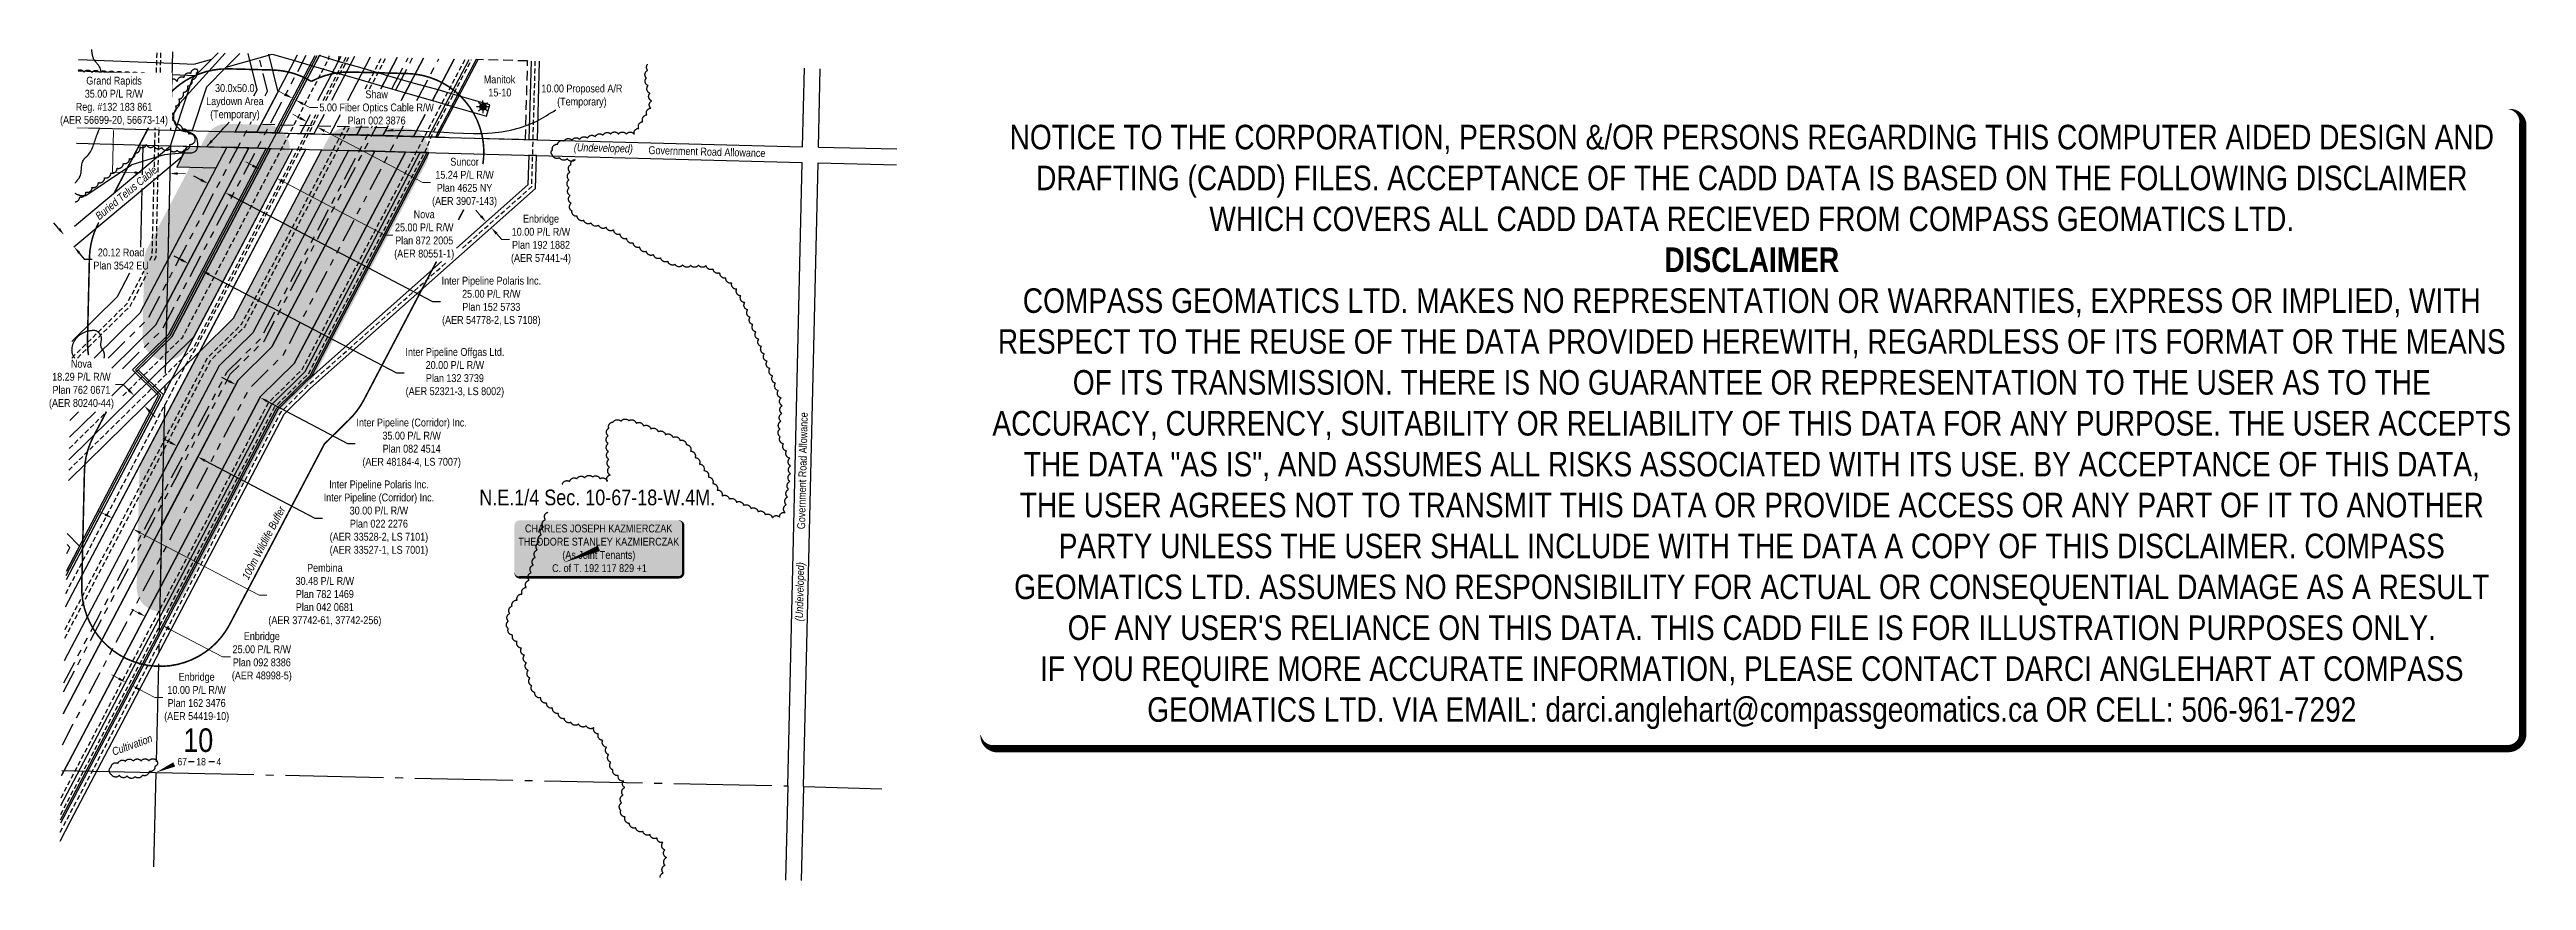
# Model space of a CAD drawing. Extents: x 392962 to 396118, y 6071879 to 6072937.
import ezdxf
from ezdxf.enums import TextEntityAlignment as Align

# ---------------------------------------------------------------- set-up
doc = ezdxf.new("R2010")
doc.units = 0
doc.header["$LTSCALE"] = 5
doc.header["$PDSIZE"] = 0.5
for name, pattern in [('0', [1, 1, 0]), ('foc-ACCESSROAD', [3.75, 2.5, -1.25]), ('foc-DRILLPATH', [14.75, 6, -1.75, 1.75, -1.75, 1.75, -1.75]), ('foc-QUARTERLINE', [33, 25, -3, 2, -3]), ('foc-TIELINE', [1.875, 1.25, -0.625]), ('HIDDEN2', [4.7625, 3.175, -1.5875]), ('UG_PIPE', [1.875, 1.25, -0.625])]:
    doc.linetypes.add(name, pattern=pattern)
doc.layers.get('Defpoints').update_dxf_attribs({"color": 9})
for name, color, linetype in [('10', 1, 'Continuous'), ('9', 3, 'Continuous'), ('AS-CABLE', 224, 'foc-CABLE'), ('AS-OWNER', 7, 'Continuous'), ('AS-PIPE-UG', 44, 'UG_PIPE'), ('AS-TELUS', 224, 'foc-TEL'), ('C-RW', 13, 'Continuous'), ('C-SYMBOL', 7, 'Continuous'), ('F-RW', 190, 'Continuous'), ('F-WS', 190, 'foc-ACCESSROAD'), ('F-WS-S', 190, 'Continuous'), ('L-QSEC', 8, 'foc-QUARTERLINE'), ('L-ROAD-T', 7, 'Continuous'), ('L-SEC', 7, 'Continuous'), ('L-SECLBL', 7, 'Continuous'), ('L-TITLEDB', 4, 'Continuous'), ('L-TITLEDB-T', 4, 'Continuous'), ('P-BUFFER-H 30m', 51, 'Continuous'), ('P-BUFFER-YELLOW', 50, 'foc-TIELINE'), ('P-BUFFER-YELLOW-T', 50, 'Continuous'), ('P-PDRILLPATH', 12, 'foc-DRILLPATH'), ('P-PROPOSED', 10, 'Continuous'), ('P-PROPOSED-T', 10, 'Continuous'), ('P-TEMP-H', 41, 'Continuous'), ('P-TEMP_WORKSPACE', 46, 'Continuous'), ('T-BUSH', 110, '0'), ('T-EXISTING TFA', 220, 'HIDDEN2'), ('T-EXISTING TFA-T', 220, 'Continuous'), ('WETLAND', 143, 'Continuous')]:
    doc.layers.add(name, color=color, linetype=linetype)
doc.layers.add('DISCLAIMER', color=7, linetype='Continuous', plot=False)
for name, color, linetype, lineweight in [('F-RW-T', 190, 'Continuous', 9), ('P-TEMP-T', 46, 'Continuous', 18), ('T-TEXT', 48, 'Continuous', 18)]:
    doc.layers.add(name, color=color, linetype=linetype, lineweight=lineweight)
for name, color, linetype, true_color in [('P-REPAIR-BLUE-H', 7, 'Continuous', 0xa0d6fd), ('P-REPAIR-BROWN-H', 7, 'Continuous', 0xe7d5cf), ('P-REPAIR-GREEN-H', 7, 'Continuous', 0xd9ffb3), ('P-REPAIR-PURPLE-H', 7, 'Continuous', 0xeeddfd)]:
    doc.layers.add(name, color=color, linetype=linetype, true_color=true_color)
doc.styles.add('175L', font='ARIALN.TTF', dxfattribs={"height": 20})
doc.styles.add('80', font='ARIALN.TTF', dxfattribs={"height": 10})
doc.styles.add('80CG', font='ARIALN.TTF', dxfattribs={"height": 10})
doc.styles.add('80L', font='ARIALN.TTF', dxfattribs={"height": 10})
doc.styles.add('80LS', font='ARIALNI.TTF', dxfattribs={"height": 10})
doc.styles.add('foc-LtypeFont', font='ARIALN.TTF', dxfattribs={"height": 7.35})
doc.styles.add('SIMPLEX', font='ARIALN.TTF')
doc.linetypes.add('foc-CABLE', pattern='A,2,-1,["C",foc-LtypeFont,S=0.2,R=0,X=-0.625,Y=-0.75],-1.24,8', length=12.24)
doc.linetypes.add('foc-TEL', pattern='A,2,-1,["T",foc-LtypeFont,S=0.2,R=0,X=-0.425,Y=-0.75],-1.24,8', length=12.24)
doc.linetypes.add('foc-TEL-NOLINE', pattern='A,0,-2,["T",foc-LtypeFont,S=0.2,R=0,X=-0.425,Y=-0.75],-10.24', length=12.24)
doc.dimstyles.new('Compass 5 000', dxfattribs={"dimscale": 5, "dimtxt": 9, "dimasz": 2, "dimexe": 0.2, "dimexo": 0.0625, "dimgap": 0.5, "dimtad": 0, "dimtih": 1, "dimtoh": 1, "dimzin": 0, "dimdsep": 46, "dimtxsty": '80CG', "dimcen": 0.1, "dimse1": 1, "dimse2": 1, "dimclrd": 256, "dimclrt": 256, "dimaunit": 1, "dimadec": 4, "dimazin": 0, "dimtfac": 0.06, "dimtofl": 0, "dimtmove": 0, "dimatfit": 1, "dimfxl": 0.2, "dimtolj": 1, "dimtzin": 0, "dimlwd": -1, "dimarcsym": 0})

msp = doc.modelspace()

# ---------------------------------------------------------------- texts
at = {"layer": 'AS-TELUS', "insert": (393018.21, 6072726.253), "char_height": 10, "attachment_point": 1, "rotation": 39.919155, "style": '175L'}
msp.add_mtext_dynamic_manual_height_columns('\\pi1.7701;{\\fArial Narrow|b0|i1|c0|p34;Buried Telus Cable}', width=100.17728, gutter_width=100, heights=[0], dxfattribs=at)
at = {"layer": 'C-SYMBOL', "color": 3, "style": '175L'}
msp.add_text('N.E.1/4 Sec. 10-67-18-W.4M.', height=20, dxfattribs=at).set_placement((393660.247, 6072350.771), align=Align.BOTTOM_CENTER)
at = {"layer": 'F-RW', "insert": (393515.204, 6072904.378), "char_height": 10, "width": 40.17503, "attachment_point": 1, "style": '80L'}
msp.add_mtext('\\pi0.47633;Manitok\\P\\pi6.3358;15-10', dxfattribs=at)
at = {"layer": 'L-ROAD-T', "style": '80L'}
for rotation, p in [(358.49013, (393799.997, 6072807.342)), (88.664166, (393921.717, 6072400.797))]:
    msp.add_text('Government Road Allowance', height=10, rotation=rotation, dxfattribs=at).set_placement(p, align=Align.MIDDLE_CENTER)
at = {"layer": 'P-BUFFER-YELLOW-T', "insert": (393206.441, 6072265.067), "char_height": 9.99695, "attachment_point": 1, "rotation": 62.298483, "style": '80L'}
msp.add_mtext_dynamic_manual_height_columns('\\pi0.91478;{\\fArial Narrow|b0|i1|c0|p34;100m Wildlife Buffer}', width=103.60614, gutter_width=100, heights=[0], dxfattribs=at)
at = {"layer": 'P-TEMP-T', "insert": (393161.578, 6072893.299), "char_height": 9.99344, "attachment_point": 1, "style": '80L'}
msp.add_mtext_dynamic_manual_height_columns('\\pi11.754;30.0x50.0\\P\\pi0.45898;Laydown Area\\P\\pi5.5988;(Temporary)', width=72.78075, gutter_width=50, heights=[0], dxfattribs=at)
at = {"layer": 'T-EXISTING TFA-T', "insert": (393640.697, 6072877.963), "char_height": 10, "attachment_point": 5, "style": '80CG'}
msp.add_mtext('\\A1;10.00 Proposed A/R\\P(Temporary)', dxfattribs=at)
at = {"layer": 'T-TEXT', "style": '80LS'}
for rotation, p in [(358.49013, (393668.073, 6072812.046)), (88.664166, (393918.122, 6072246.651))]:
    msp.add_text('(Undeveloped)', height=10, rotation=rotation, dxfattribs=at).set_placement(p, align=Align.MIDDLE_CENTER)
at = {"layer": 'T-TEXT', "insert": (393040.82, 6072047.079), "char_height": 10, "attachment_point": 1, "rotation": 20, "style": '175L'}
msp.add_mtext_dynamic_manual_height_columns('{\\fArial Narrow|b0|i1|c0|p34;Cultivation}', width=53.306, gutter_width=100, heights=[0], dxfattribs=at)

# ---------------------------------------------------------------- blocks, each defined once
blk = doc.blocks.new('L-SECLBL')
at = {"layer": '9', "color": 7}
for p, q in [((-5.1, -27.8), (-12.3, -27.8)), ((20.7, -27.8), (13.5, -27.8))]:
    blk.add_line(p, q, dxfattribs=at)
at = {"layer": '10', "color": 2, "style": 'SIMPLEX'}
blk.add_attdef('SEC', text='', height=30, dxfattribs=at).set_placement((0, 0), align=Align.MIDDLE)
at = {"layer": '10', "color": 5, "style": '80L'}
blk.add_attdef('TWP', text='', height=9.5, dxfattribs=at).set_placement((-14.4, -27.4), align=Align.MIDDLE_RIGHT)
blk.add_attdef('RGE', text='', height=9.5, dxfattribs=at).set_placement((3.6, -27.4), align=Align.MIDDLE_CENTER)
blk.add_attdef('MER', text='', height=9.5, dxfattribs=at).set_placement((23.2, -27.4), align=Align.MIDDLE_LEFT)
blk = doc.blocks.new('GAS')
h = blk.add_hatch(color=255)
h.dxf.hatch_style = 1
edge = h.paths.add_edge_path()
edge.add_arc((0, 0), 0.9, 0, 360)
for p, q in [((-0.81, 0), (-1.62, 0)), ((-0.57, 0.57), (-1.14, 1.14)), ((0, 0.81), (0, 1.62)), ((0.57, 0.57), (1.14, 1.14)), ((1.62, 0), (0.81, 0)), ((-0.57, -0.57), (-1.14, -1.14)), ((0, -0.81), (0, -1.62)), ((1.14, -1.14), (0.57, -0.57))]:
    blk.add_line(p, q)
blk.add_circle((0, 0), 0.8)
blk = doc.blocks.new('*U450')
h = blk.add_hatch(color=59)
edge = h.paths.add_edge_path()
edge.add_line((-101.5, -37), (101.5, -37))
edge.add_arc((101.5, -31), 6, 270, 360)
edge.add_line((107.5, -31), (107.5, 29.5))
edge.add_arc((101.5, 29.5), 6, 0, 90)
edge.add_line((101.5, 35.5), (-101.5, 35.5))
edge.add_arc((-101.5, 29.5), 6, 90, 180)
edge.add_line((-107.5, 29.5), (-107.5, -31))
edge.add_arc((-101.5, -31), 6, 180, 270)
at = {"color": 1, "flags": 128}
blk.add_lwpolyline([(-101.5, -37, 3, 3, 0), (101.5, -37, 3, 3, 0.414214), (107.5, -31, 3, 3, 0), (107.5, 29.5, 3, 0, 0.414214), (101.5, 35.5, 0, 0, 0), (-101.5, 35.5, 0, 0, 0.414214), (-107.5, 29.5, 0, 0, 0), (-107.5, -31, 0, 3, 0.414214)], format="xyseb", close=True, dxfattribs=at)
blk.add_lwpolyline([(-45.2, -18.4, 0, 7.5, 0), (0, 0, 0, 0, 0)], format="xyseb", dxfattribs=at)
at = {"color": 1, "style": '80'}
blk.add_attdef('ENTER_TEXT_001', (-36, -5), '', height=10, dxfattribs=at)
blk = doc.blocks.new('*D460')
at = {"layer": 'Defpoints', "color": 0, "transparency": 16777216}
for p in [(393521.1, 6072720), (393525.4, 6072710.3), (393527.8, 6072712.5)]:
    blk.add_point(p, dxfattribs=at)
at = {"layer": 'F-RW-T', "transparency": 16777216}
for p, q in [((393512.1, 6072725.3), (393505.4, 6072732.8)), ((393532, 6072702.9), (393538.6, 6072695.4)), ((393538.6, 6072695.4), (393548.6, 6072695.4))]:
    blk.add_line(p, q, dxfattribs=at)
for points in [[(393513.3, 6072726.4), (393510.8, 6072724.2), (393518.7, 6072717.8)], [(393533.2, 6072704), (393530.7, 6072701.8), (393525.4, 6072710.3)]]:
    blk.add_solid(points, dxfattribs=at)
at = {"layer": 'F-RW-T', "transparency": 16777216, "insert": (393588.6, 6072695.4), "char_height": 10, "attachment_point": 5, "style": '80CG'}
blk.add_mtext('\\A1;Enbridge\\P10.00 P/L R/W\\PPlan 192 1882\\P(AER 57441-4)', dxfattribs=at)
blk = doc.blocks.new('*D461')
at = {"layer": 'Defpoints', "color": 0, "transparency": 16777216}
for p in [(393182.4, 6072401.9), (393204.5, 6072390.3), (393106.5, 6072203.6)]:
    blk.add_point(p, dxfattribs=at)
at = {"layer": 'F-RW-T', "transparency": 16777216}
for p, q in [((393075.5, 6072219.9), (393066.7, 6072224.5)), ((393115.4, 6072199), (393182.9, 6072163.5)), ((393182.9, 6072163.5), (393192.9, 6072163.5))]:
    blk.add_line(p, q, dxfattribs=at)
for points in [[(393076.3, 6072221.4), (393074.8, 6072218.4), (393084.4, 6072215.2)], [(393116.1, 6072200.5), (393114.6, 6072197.5), (393106.5, 6072203.6)]]:
    blk.add_solid(points, dxfattribs=at)
at = {"layer": 'F-RW-T', "transparency": 16777216, "insert": (393232.9, 6072163.5), "char_height": 10, "attachment_point": 5, "style": '80CG'}
blk.add_mtext('\\A1;Enbridge\\P25.00 P/L R/W\\PPlan 092 8386\\P(AER 48998-5)', dxfattribs=at)
blk = doc.blocks.new('*D462')
at = {"layer": 'Defpoints', "color": 0, "transparency": 16777216}
for p in [(393154.3, 6072311.8), (393163.1, 6072307.1), (393068.3, 6072126.6)]:
    blk.add_point(p, dxfattribs=at)
at = {"layer": 'F-RW-T', "transparency": 16777216}
for p, q in [((393050.6, 6072135.9), (393041.8, 6072140.6)), ((393077.2, 6072122), (393096.7, 6072111.7)), ((393096.7, 6072111.7), (393106.7, 6072111.7))]:
    blk.add_line(p, q, dxfattribs=at)
for points in [[(393051.4, 6072137.4), (393049.9, 6072134.4), (393059.5, 6072131.3)], [(393078, 6072123.4), (393076.4, 6072120.5), (393068.3, 6072126.6)]]:
    blk.add_solid(points, dxfattribs=at)
at = {"layer": 'F-RW-T', "transparency": 16777216, "insert": (393149.9, 6072111.7), "char_height": 10, "attachment_point": 5, "style": '80CG'}
blk.add_mtext('\\A1;Enbridge\\P10.00 P/L R/W\\PPlan 162 3476\\P(AER 54419-10)', dxfattribs=at)
blk = doc.blocks.new('*D463')
at = {"layer": 'Defpoints', "color": 0, "transparency": 16777216}
for p in [(393230.8, 6072494.1), (393182.3, 6072477), (393213.3, 6072460.7)]:
    blk.add_point(p, dxfattribs=at)
at = {"layer": 'P-PROPOSED-T', "color": 240, "transparency": 16777216}
for p, q in [((393191, 6072515), (393182.1, 6072519.7)), ((393239.7, 6072489.5), (393342, 6072435.7)), ((393342, 6072435.7), (393352, 6072435.7))]:
    blk.add_line(p, q, dxfattribs=at)
for points in [[(393191.7, 6072516.5), (393190.2, 6072513.6), (393199.8, 6072510.4)], [(393240.4, 6072490.9), (393238.9, 6072488), (393230.8, 6072494.1)]]:
    blk.add_solid(points, dxfattribs=at)
at = {"layer": 'P-PROPOSED-T', "transparency": 16777216, "insert": (393423.8, 6072435.7), "char_height": 10, "attachment_point": 5, "style": '80CG'}
blk.add_mtext('\\A1;Inter Pipeline (Corridor) Inc.\\P35.00 P/L R/W\\PPlan 082 4514\\P(AER 48184-4, LS 7007)', dxfattribs=at)
blk = doc.blocks.new('*D464')
at = {"layer": 'Defpoints', "color": 0, "transparency": 16777216}
for p in [(393131.3, 6072444.5), (393151.5, 6072418.4), (393157.9, 6072430.6)]:
    blk.add_point(p, dxfattribs=at)
at = {"layer": 'P-PROPOSED-T', "color": 240, "transparency": 16777216}
for p, q in [((393116.1, 6072437), (393107.2, 6072441.6)), ((393160.4, 6072413.7), (393300.3, 6072340.2)), ((393300.3, 6072340.2), (393310.3, 6072340.2))]:
    blk.add_line(p, q, dxfattribs=at)
for points in [[(393116.9, 6072438.4), (393115.3, 6072435.5), (393124.9, 6072432.3)], [(393161.1, 6072415.2), (393159.6, 6072412.2), (393151.5, 6072418.4)]]:
    blk.add_solid(points, dxfattribs=at)
at = {"layer": 'P-PROPOSED-T', "transparency": 16777216, "insert": (393382.1, 6072340.2), "char_height": 10, "attachment_point": 5, "style": '80CG'}
blk.add_mtext('\\A1;Inter Pipeline Polaris Inc.\\PInter Pipeline (Corridor) Inc.\\P30.00 P/L R/W\\PPlan 022 2276\\P(AER 33528-2, LS 7101)\\P(AER 33527-1, LS 7001)', dxfattribs=at)
blk = doc.blocks.new('*D465')
at = {"layer": 'Defpoints', "color": 0, "transparency": 16777216}
for p in [(393164.2, 6072766.7), (393158.6, 6072756), (393180.7, 6072744.4)]:
    blk.add_point(p, dxfattribs=at)
at = {"layer": 'P-PROPOSED-T', "color": 240, "transparency": 16777216}
for p, q in [((393155.3, 6072771.4), (393146.5, 6072776)), ((393195.2, 6072750.5), (393450.5, 6072616.4)), ((393450.5, 6072616.4), (393460.5, 6072616.4))]:
    blk.add_line(p, q, dxfattribs=at)
for points in [[(393156.1, 6072772.9), (393154.5, 6072769.9), (393164.2, 6072766.7)], [(393195.9, 6072751.9), (393194.4, 6072749), (393186.3, 6072755.1)]]:
    blk.add_solid(points, dxfattribs=at)
at = {"layer": 'P-PROPOSED-T', "transparency": 16777216, "insert": (393525.3, 6072616.4), "char_height": 10, "attachment_point": 5, "style": '80CG'}
blk.add_mtext('\\A1;Inter Pipeline Polaris Inc.\\P25.00 P/L R/W\\PPlan 152 5733\\P(AER 54778-2, LS 7108)', dxfattribs=at)
blk = doc.blocks.new('*D466')
at = {"layer": 'Defpoints', "color": 0, "transparency": 16777216}
for p in [(393138.5, 6072664.1), (393139, 6072665), (393156.2, 6072654.8)]:
    blk.add_point(p, dxfattribs=at)
at = {"layer": 'P-PROPOSED-T', "color": 240, "transparency": 16777216}
for p, q in [((393130.1, 6072669.6), (393121.3, 6072674.3)), ((393165.5, 6072651), (393404.4, 6072525.6)), ((393404.4, 6072525.6), (393414.4, 6072525.6))]:
    blk.add_line(p, q, dxfattribs=at)
for points in [[(393130.9, 6072671.1), (393129.3, 6072668.1), (393139, 6072665)], [(393166.3, 6072652.5), (393164.8, 6072649.5), (393156.7, 6072655.7)]]:
    blk.add_solid(points, dxfattribs=at)
at = {"layer": 'P-PROPOSED-T', "transparency": 16777216, "insert": (393478.9, 6072525.6), "char_height": 10, "attachment_point": 5, "style": '80CG'}
blk.add_mtext('\\A1;Inter Pipeline Offgas Ltd.\\P20.00 P/L R/W\\PPlan 132 3739\\P(AER 52321-3, LS 8002)', dxfattribs=at)
blk = doc.blocks.new('*D467')
at = {"layer": 'Defpoints', "color": 0, "transparency": 16777216}
for p in [(393276.4, 6072872.9), (393257.8, 6072848.2), (393262.2, 6072845.9)]:
    blk.add_point(p, dxfattribs=at)
at = {"layer": 'F-RW-T', "transparency": 16777216}
for p, q in [((393263.1, 6072879.9), (393254.3, 6072884.6)), ((393285.3, 6072868.3), (393294.1, 6072863.6)), ((393294.1, 6072863.6), (393304.1, 6072863.6))]:
    blk.add_line(p, q, dxfattribs=at)
for points in [[(393263.9, 6072881.4), (393262.4, 6072878.4), (393272, 6072875.3)], [(393286, 6072869.8), (393284.5, 6072866.8), (393276.4, 6072872.9)]]:
    blk.add_solid(points, dxfattribs=at)
at = {"layer": 'F-RW-T', "transparency": 16777216, "insert": (393379.2, 6072863.6), "char_height": 10, "attachment_point": 5, "style": '80CG'}
blk.add_mtext('\\A1;Shaw\\P5.00 Fiber Optics Cable R/W\\PPlan 002 3876', dxfattribs=at)
blk = doc.blocks.new('*D468')
at = {"layer": 'Defpoints', "color": 0, "transparency": 16777216}
for p in [(393252.3, 6072773.2), (393219.5, 6072764.5), (393241.6, 6072752.9)]:
    blk.add_point(p, dxfattribs=at)
at = {"layer": 'F-RW-T', "transparency": 16777216}
for p, q in [((393221.3, 6072789.5), (393212.5, 6072794.2)), ((393261.2, 6072768.6), (393389.8, 6072701)), ((393389.8, 6072701), (393399.8, 6072701))]:
    blk.add_line(p, q, dxfattribs=at)
for points in [[(393222.1, 6072791), (393220.5, 6072788), (393230.2, 6072784.9)], [(393261.9, 6072770.1), (393260.4, 6072767.1), (393252.3, 6072773.2)]]:
    blk.add_solid(points, dxfattribs=at)
at = {"layer": 'F-RW-T', "transparency": 16777216, "insert": (393439.8, 6072701), "char_height": 10, "attachment_point": 5, "style": '80CG'}
blk.add_mtext('\\A1;Nova\\P25.00 P/L R/W\\PPlan 872 2005\\P(AER 80551-1)', dxfattribs=at)
blk = doc.blocks.new('*D469')
at = {"layer": 'Defpoints', "color": 0, "transparency": 16777216}
for p in [(393303.8, 6072838.5), (393264.8, 6072797), (393278.3, 6072789.9)]:
    blk.add_point(p, dxfattribs=at)
at = {"layer": 'F-RW-T', "transparency": 16777216}
for p, q in [((393281.4, 6072850.2), (393272.6, 6072854.9)), ((393312.6, 6072833.8), (393438, 6072768)), ((393438, 6072768), (393448, 6072768))]:
    blk.add_line(p, q, dxfattribs=at)
for points in [[(393282.2, 6072851.7), (393280.6, 6072848.7), (393290.3, 6072845.6)], [(393313.4, 6072835.3), (393311.8, 6072832.3), (393303.8, 6072838.5)]]:
    blk.add_solid(points, dxfattribs=at)
at = {"layer": 'F-RW-T', "transparency": 16777216, "insert": (393491.2, 6072768), "char_height": 10, "attachment_point": 5, "style": '80CG'}
blk.add_mtext('\\A1;Suncor\\P15.24 P/L R/W\\PPlan 4625 NY\\P(AER 3907-143)', dxfattribs=at)
blk = doc.blocks.new('*D470')
at = {"layer": 'Defpoints', "color": 0, "transparency": 16777216}
for p in [(393069.3, 6072326.3), (393032.6, 6072322), (393059.6, 6072307.8)]:
    blk.add_point(p, dxfattribs=at)
at = {"layer": 'F-RW-T', "transparency": 16777216}
for p, q in [((393033.4, 6072345.1), (393024.6, 6072349.8)), ((393078.1, 6072321.6), (393229.5, 6072242.2)), ((393229.5, 6072242.2), (393239.5, 6072242.2))]:
    blk.add_line(p, q, dxfattribs=at)
for points in [[(393034.2, 6072346.6), (393032.7, 6072343.6), (393042.3, 6072340.5)], [(393078.9, 6072323.1), (393077.4, 6072320.2), (393069.3, 6072326.3)]]:
    blk.add_solid(points, dxfattribs=at)
at = {"layer": 'F-RW-T', "transparency": 16777216, "insert": (393313.2, 6072242.2), "char_height": 10, "attachment_point": 5, "style": '80CG'}
blk.add_mtext('\\A1;Pembina\\P30.48 P/L R/W\\PPlan 782 1469\\PPlan 042 0681\\P(AER 37742-61, 37742-256)', dxfattribs=at)
blk = doc.blocks.new('*D472')
at = {"layer": 'Defpoints', "color": 0, "transparency": 16777216}
for p in [(393034.8, 6072746.4), (393047.8, 6072731), (392993.9, 6072685.9)]:
    blk.add_point(p, dxfattribs=at)
at = {"layer": 'L-TITLEDB-T', "transparency": 16777216}
for p, q in [((392974.5, 6072709), (392968.1, 6072716.7)), ((393000.3, 6072678.2), (393006.7, 6072670.5)), ((393006.7, 6072670.5), (393016.7, 6072670.5))]:
    blk.add_line(p, q, dxfattribs=at)
for points in [[(392975.8, 6072710.1), (392973.3, 6072707.9), (392980.9, 6072701.3)], [(393001.6, 6072679.3), (392999, 6072677.1), (392993.9, 6072685.9)]]:
    blk.add_solid(points, dxfattribs=at)
at = {"layer": 'L-TITLEDB-T', "transparency": 16777216, "insert": (393053.6, 6072670.5), "char_height": 10, "attachment_point": 5, "style": '80CG'}
blk.add_mtext('\\A1;20.12 Road\\PPlan 3542 EU', dxfattribs=at)
blk = doc.blocks.new('*D505')
at = {"layer": 'Defpoints', "color": 0, "transparency": 16777216}
for p in [(393061.8, 6072488.1), (393083.2, 6072483.4), (393074.7, 6072475)]:
    blk.add_point(p, dxfattribs=at)
at = {"layer": 'F-RW-T', "transparency": 16777216}
for p, q in [((393056.3, 6072510.7), (393046.3, 6072510.7)), ((393063.3, 6072503.6), (393056.3, 6072510.7)), ((393090.2, 6072476.2), (393097.2, 6072469.1))]:
    blk.add_line(p, q, dxfattribs=at)
for points in [[(393064.5, 6072504.7), (393062.1, 6072502.4), (393070.3, 6072496.4)], [(393091.4, 6072477.4), (393089, 6072475.1), (393083.2, 6072483.4)]]:
    blk.add_solid(points, dxfattribs=at)
at = {"layer": 'F-RW-T', "transparency": 16777216, "insert": (393003.1, 6072510.7), "char_height": 10, "attachment_point": 5, "style": '80CG'}
blk.add_mtext('\\A1;Nova\\P18.29 P/L R/W\\PPlan 762 0671\\P(AER 80240-44)', dxfattribs=at)
blk = doc.blocks.new('Disclaimer_Legal')
at = {"layer": 'DISCLAIMER', "color": 254, "flags": 128}
blk.add_lwpolyline([(-3613, -1105, 37.5, 37.5, 0), (4096, -1105, 37.5, 37.5, 0.414214), (4171, -1030, 37.5, 37.5, 0), (4171, 2079, 37.5, 0, 0.414214), (4096, 2154, 0, 0, 0), (-3613, 2154, 0, 0, 0.414214), (-3688, 2079, 0, 0, 0), (-3688, -1030, 0, 37.5, 0.414214)], format="xyseb", close=True, dxfattribs=at)
at = {"layer": 'DISCLAIMER', "color": 254, "insert": (242, 534), "char_height": 125, "width": 7717.57, "attachment_point": 5, "style": '80'}
blk.add_mtext('NOTICE TO THE CORPORATION, PERSON &/OR PERSONS REGARDING THIS COMPUTER AIDED DESIGN AND DRAFTING (CADD) FILES. ACCEPTANCE OF THE CADD DATA IS BASED ON THE FOLLOWING DISCLAIMER WHICH COVERS ALL CADD DATA RECIEVED FROM COMPASS GEOMATICS LTD.\\P{\\fArial Narrow|b1|i0|c0|p34;DISCLAIMER}\\PCOMPASS GEOMATICS LTD. MAKES NO REPRESENTATION OR WARRANTIES, EXPRESS OR IMPLIED, WITH RESPECT TO THE REUSE OF THE DATA PROVIDED HEREWITH, REGARDLESS OF ITS FORMAT OR THE MEANS OF ITS TRANSMISSION. THERE IS NO GUARANTEE OR REPRESENTATION TO THE USER AS TO THE ACCURACY, CURRENCY, SUITABILITY OR RELIABILITY OF THIS DATA FOR ANY PURPOSE. THE USER ACCEPTS THE DATA "AS IS", AND ASSUMES ALL RISKS ASSOCIATED WITH ITS USE. BY ACCEPTANCE OF THIS DATA, THE USER AGREES NOT TO TRANSMIT THIS DATA OR PROVIDE ACCESS OR ANY PART OF IT TO ANOTHER PARTY UNLESS THE USER SHALL INCLUDE WITH THE DATA A COPY OF THIS DISCLAIMER. COMPASS GEOMATICS LTD. ASSUMES NO RESPONSIBILITY FOR ACTUAL OR CONSEQUENTIAL DAMAGE AS A RESULT OF ANY USER\'S RELIANCE ON THIS DATA. THIS CADD FILE IS FOR ILLUSTRATION PURPOSES ONLY.\\PIF YOU REQUIRE MORE ACCURATE INFORMATION, PLEASE CONTACT DARCI ANGLEHART AT COMPASS GEOMATICS LTD. VIA EMAIL: darci.anglehart@compassgeomatics.ca OR CELL: 506-961-7292', dxfattribs=at)

# ---------------------------------------------------------------- dimensions: what is measured, and where the dimension line sits
at = {"layer": 'F-RW-T'}
for base, p1, p2, angle, text, picture, middle in [((393276.412, 6072872.943), (393257.781, 6072848.214), (393262.208, 6072845.889), 332.298483, 'Shaw\\P5.00 Fiber Optics Cable R/W\\PPlan 002 3876', '*D467', (393379.242, 6072863.645)), ((393303.763, 6072838.473), (393264.793, 6072797.035), (393278.286, 6072789.95), 332.298483, 'Suncor\\P15.24 P/L R/W\\PPlan 4625 NY\\P(AER 3907-143)', '*D469', (393491.217, 6072767.979)), ((393252.301, 6072773.241), (393219.47, 6072764.492), (393241.605, 6072752.87), 332.298483, 'Nova\\P25.00 P/L R/W\\PPlan 872 2005\\P(AER 80551-1)', '*D468', (393439.823, 6072701.039)), ((393525.357, 6072710.347), (393521.14, 6072719.975), (393527.778, 6072712.496), 311.59177, 'Enbridge\\P10.00 P/L R/W\\PPlan 192 1882\\P(AER 57441-4)', '*D460', (393588.64, 6072695.389)), ((393083.165, 6072483.38), (393061.842, 6072488.064), (393074.665, 6072475.023), 314.51677, 'Nova\\P18.29 P/L R/W\\PPlan 762 0671\\P(AER 80240-44)', '*D505', (393003.126, 6072510.683)), ((393106.517, 6072203.628), (393182.396, 6072401.924), (393204.53, 6072390.302), 332.298483, 'Enbridge\\P25.00 P/L R/W\\PPlan 092 8386\\P(AER 48998-5)', '*D461', (393232.909, 6072163.522)), ((393069.274, 6072326.297), (393032.581, 6072321.981), (393059.568, 6072307.811), 332.298483, 'Pembina\\P30.48 P/L R/W\\PPlan 782 1469\\PPlan 042 0681\\P(AER 37742-61, 37742-256)', '*D470', (393313.22, 6072242.197)), ((393068.344, 6072126.62), (393154.256, 6072311.759), (393163.109, 6072307.11), 332.298483, 'Enbridge\\P10.00 P/L R/W\\PPlan 162 3476\\P(AER 54419-10)', '*D462', (393149.858, 6072111.75))]:
    dim = msp.add_linear_dim(base=base, p1=p1, p2=p2, angle=angle, text=text, dimstyle='Compass 5 000', dxfattribs=at)
    dim.commit()
    dim.dimension.update_dxf_attribs({"geometry": picture, "text_midpoint": middle, "dimtype": 161})
at = {"layer": 'L-TITLEDB-T'}
dim = msp.add_linear_dim(base=(392993.859, 6072685.882), p1=(393034.844, 6072746.408), p2=(393047.755, 6072730.977), angle=309.919155, text='20.12 Road\\PPlan 3542 EU', dimstyle='Compass 5 000', dxfattribs=at)
dim.commit()
dim.dimension.update_dxf_attribs({"geometry": '*D472', "text_midpoint": (393053.627, 6072670.543), "dimtype": 161})
at = {"layer": 'P-PROPOSED-T'}
for base, p1, p2, angle, text, picture, middle in [((393164.175, 6072766.735), (393180.697, 6072744.423), (393158.562, 6072756.045), 152.298483, 'Inter Pipeline Polaris Inc.\\P25.00 P/L R/W\\PPlan 152 5733\\P(AER 54778-2, LS 7108)', '*D465', (393525.321, 6072616.404)), ((393138.972, 6072664.954), (393156.222, 6072654.785), (393138.514, 6072664.082), 152.298483, 'Inter Pipeline Offgas Ltd.\\P20.00 P/L R/W\\PPlan 132 3739\\P(AER 52321-3, LS 8002)', '*D466', (393478.944, 6072525.586)), ((393230.799, 6072494.113), (393182.288, 6072477.009), (393213.276, 6072460.739), 332.298483, 'Inter Pipeline (Corridor) Inc.\\P35.00 P/L R/W\\PPlan 082 4514\\P(AER 48184-4, LS 7007)', '*D463', (393423.798, 6072435.736)), ((393151.501, 6072418.373), (393131.342, 6072444.513), (393157.904, 6072430.567), 332.298483, 'Inter Pipeline Polaris Inc.\\PInter Pipeline (Corridor) Inc.\\P30.00 P/L R/W\\PPlan 022 2276\\P(AER 33528-2, LS 7101)\\P(AER 33527-1, LS 7001)', '*D464', (393382.126, 6072340.241))]:
    dim = msp.add_linear_dim(base=base, p1=p1, p2=p2, angle=angle, text=text, dimstyle='Compass 5 000', override={"dimclrd": 240}, dxfattribs=at)
    dim.commit()
    dim.dimension.update_dxf_attribs({"geometry": picture, "text_midpoint": middle, "dimtype": 161})

# ---------------------------------------------------------------- hatches: boundary and pattern name
at = {"layer": 'P-BUFFER-H 30m'}
h = msp.add_hatch(color=256, dxfattribs=at)
h.dxf.hatch_style = 1
h.paths.add_polyline_path([(393442.342, 6072792.919, 0.55541047), (393416.571, 6072836.855), (393377.579, 6072837.883), (393344.158, 6072838.764, 0.28583421), (393316.806, 6072822.721), (393197.094, 6072594.73), (393157.515, 6072555.813, 0.07774342), (393151.987, 6072548.368), (393080.316, 6072411.864, 0.11554704), (393076.886, 6072398.618), (393075.309, 6072331.081), (393073.47, 6072252.287, 0.79284237), (393130.024, 6072237.642), (393255.751, 6072477.102), (393295.329, 6072516.018, 0.07773746), (393300.857, 6072523.463)])
h.paths.add_polyline_path([(393343.367, 6072808.774), (393376.789, 6072807.893), (393415.78, 6072806.865), (393274.296, 6072537.409), (393231.371, 6072495.203), (393103.462, 6072251.587), (393105.301, 6072330.381), (393106.877, 6072397.918), (393178.548, 6072534.422), (393221.473, 6072576.629)], flags=16)
h = msp.add_hatch(color=256, dxfattribs=at)
h.dxf.hatch_style = 1
h.paths.add_polyline_path([(393265.086, 6072797.592, 0.55540325), (393239.315, 6072841.527), (393189.183, 6072842.848, 0.28584018), (393161.831, 6072826.805), (393086.659, 6072683.632, 0.11554704), (393083.228, 6072670.386), (393080.934, 6072572.088, 0.6735806), (393131.96, 6072549.997), (393135.079, 6072553.064, 0.07774342), (393140.607, 6072560.51)])
h.paths.add_polyline_path([(393114.045, 6072574.456), (393110.926, 6072571.388), (393111.907, 6072613.405), (393113.22, 6072669.686), (393188.392, 6072812.859), (393216.243, 6072812.125), (393238.524, 6072811.538)], flags=16)
at = {"layer": 'P-REPAIR-BLUE-H'}
h = msp.add_hatch(color=256, dxfattribs=at)
h.dxf.hatch_style = 1
h.paths.add_polyline_path([(393106.877, 6072397.918), (393105.301, 6072330.381), (393202.928, 6072516.321), (393245.853, 6072558.528), (393376.789, 6072807.893), (393343.367, 6072808.774), (393221.473, 6072576.629), (393178.548, 6072534.422)])
at = {"layer": 'P-REPAIR-BROWN-H'}
h = msp.add_hatch(color=256, dxfattribs=at)
h.dxf.hatch_style = 1
h.paths.add_polyline_path([(393188.392, 6072812.859), (393113.22, 6072669.686), (393111.907, 6072613.405), (393216.243, 6072812.125)])
at = {"layer": 'P-REPAIR-GREEN-H'}
h = msp.add_hatch(color=256, dxfattribs=at)
h.dxf.hatch_style = 1
h.paths.add_polyline_path([(393111.907, 6072613.405), (393110.926, 6072571.388), (393114.045, 6072574.456), (393238.524, 6072811.538), (393216.243, 6072812.125)])
at = {"layer": 'P-REPAIR-PURPLE-H'}
h = msp.add_hatch(color=256, dxfattribs=at)
h.dxf.hatch_style = 1
h.paths.add_polyline_path([(393105.301, 6072330.381), (393103.462, 6072251.587), (393231.371, 6072495.203), (393274.296, 6072537.409), (393415.78, 6072806.865), (393376.789, 6072807.893), (393245.853, 6072558.528), (393202.928, 6072516.321)])
at = {"layer": 'P-TEMP-H'}
h = msp.add_hatch(color=256, dxfattribs=at)
h.dxf.hatch_style = 1
h.paths.add_polyline_path([(393174.446, 6072786.297), (393124.464, 6072787.615), (393138.41, 6072814.176), (393188.392, 6072812.859)])

# ---------------------------------------------------------------- linework, layer by layer
at = {"layer": 'AS-CABLE', "flags": 128}
msp.add_lwpolyline([(392983.794, 6072267.223), (393104.411, 6072496.949), (393071.832, 6072529.443), (393116.077, 6072572.947), (393241.881, 6072812.553), (393252.304, 6072832.405), (393303.476, 6072929.867)], dxfattribs=at)
at = {"layer": 'AS-PIPE-UG', "flags": 128}
for points in [[(392976.69, 6071962.813), (393006.472, 6072019.535), (393249.25, 6072481.929), (393292.174, 6072524.135), (393441.325, 6072808.191), (393449.521, 6072828.102), (393500.232, 6072924.681)], [(392977.189, 6071984.199), (393241.53, 6072487.661), (393284.454, 6072529.867), (393432.565, 6072811.942), (393442.989, 6072831.794), (393491.877, 6072924.901)], [(393055.987, 6072496.331), (393132.073, 6072571.145), (393260.878, 6072816.467), (393318.305, 6072925.843), (393318.773, 6072929.464)], [(393097.909, 6072870.822), (393099.413, 6072935.246)], [(393102.911, 6072870.822), (393104.411, 6072935.114)], [(393311.236, 6072872.324), (393340.93, 6072928.88)], [(393314.624, 6072872.324), (393344.272, 6072928.792)], [(393364.641, 6072887.45), (393385.774, 6072927.698)], [(393370.288, 6072887.45), (393391.345, 6072927.551)], [(393488.532, 6072684.347), (393576.834, 6072762.722), (393577.951, 6072802.599), (393578.515, 6072822.711), (393581.313, 6072922.544)], [(392981.93, 6072187.35), (393168.195, 6072542.109), (393211.12, 6072584.316), (393332.087, 6072814.697), (393342.511, 6072834.549), (393345.442, 6072840.13)], [(392982.193, 6072198.606), (393164.132, 6072545.126), (393207.057, 6072587.333), (393327.661, 6072817.021), (393338.084, 6072836.873), (393339.795, 6072840.13)], [(392983.263, 6072244.441), (393135.987, 6072535.319), (393149.061, 6072556.993), (393305.287, 6072854.541)], [(392986.93, 6072401.581), (393146.405, 6072558.388), (393301.899, 6072854.541)], [(393095.971, 6072669.101), (393098.306, 6072673.549), (393102.148, 6072838.163)], [(393095.975, 6072787.964), (393097.147, 6072838.163)], [(393090.324, 6072669.101), (393093.335, 6072674.836), (393095.628, 6072773.091)], [(392976.164, 6071940.307), (393257.377, 6072475.895), (393291.674, 6072509.619), (393469.247, 6072667.23)], [(392990.784, 6072544.414), (393061.222, 6072613.675), (393082.867, 6072654.899)], [(392997.915, 6072544.414), (393065.286, 6072610.658), (393087.525, 6072653.015)], [(392987.572, 6072429.061), (393035.103, 6072475.797)]]:
    msp.add_lwpolyline(points, dxfattribs=at)
at = {"layer": 'AS-TELUS', "linetype": 'foc-TEL-NOLINE', "flags": 128}
msp.add_lwpolyline([(392994.183, 6072712.347), (393116.606, 6072814.751), (393123.146, 6072834.706), (393144.643, 6072900.454), (393177.146, 6072933.197)], dxfattribs=at)
at = {"layer": 'C-RW'}
for p, q in [((393410.62, 6072872.324), (393438.959, 6072926.296)), ((393387.213, 6072827.745), (393393.716, 6072840.13))]:
    msp.add_line(p, q, dxfattribs=at)
for points in [[(393241.424, 6072931.503), (393253.437, 6072882.964), (393226.667, 6072831.977), (393198.816, 6072832.711), (393205.586, 6072845.607)], [(393222.888, 6072878.559), (393226.888, 6072886.177), (393215.501, 6072932.186)], [(393306.204, 6072929.795), (393306.185, 6072929.649), (393254.518, 6072831.243), (393226.667, 6072831.977), (393278.41, 6072930.528)], [(393041.981, 6072531.646), (393097.792, 6072586.523), (393216.243, 6072812.125), (393188.392, 6072812.859), (393077.476, 6072601.607), (393019.31, 6072544.414)], [(393041.981, 6072531.646), (393097.792, 6072586.523), (393216.243, 6072812.125), (393244.094, 6072811.391), (393118.109, 6072571.439), (393041.724, 6072496.331)], [(393020.84, 6072475.797), (392987.907, 6072443.415)], [(392985.04, 6072320.614), (393000.69, 6072304.78), (392983.926, 6072272.851)]]:
    msp.add_lwpolyline(points, dxfattribs=at)
at = {"layer": 'C-RW', "flags": 128}
for points in [[(393384.678, 6072887.45), (393405.538, 6072927.177)], [(393438.959, 6072926.296), (393410.62, 6072872.324)], [(393410.62, 6072872.324), (393438.959, 6072926.296)], [(393477.951, 6072925.268), (393450.151, 6072872.324)], [(393393.716, 6072840.13), (393387.213, 6072827.745), (393353.791, 6072828.626), (393359.832, 6072840.13)], [(393440.814, 6072854.541), (393426.204, 6072826.718), (393387.213, 6072827.745), (393393.716, 6072840.13)], [(392977.846, 6072012.339), (392986.993, 6072029.762), (393231.371, 6072495.203), (393274.296, 6072537.409), (393415.78, 6072806.865), (393376.789, 6072807.893), (393245.853, 6072558.528), (393202.928, 6072516.321), (392979.685, 6072091.132)], [(392979.685, 6072091.132), (393202.928, 6072516.321), (393245.853, 6072558.528), (393376.789, 6072807.893), (393343.367, 6072808.774), (393221.473, 6072576.629), (393178.548, 6072534.422), (392981.261, 6072158.669)]]:
    msp.add_lwpolyline(points, dxfattribs=at)
at = {"layer": 'F-RW'}
for p, q in [((393304.324, 6072872.324), (393334.112, 6072929.06)), ((393342.309, 6072872.324), (393371.581, 6072928.072)), ((393282.369, 6072830.509), (393294.987, 6072854.541)), ((393319.835, 6072829.521), (393332.972, 6072854.541))]:
    msp.add_line(p, q, dxfattribs=at)
at = {"layer": 'F-RW', "flags": 128}
for points in [[(392999.143, 6072924.868), (393119.252, 6072919.869), (393146.307, 6072918.742), (393169.224, 6072925.291), (393147.899, 6072903.809), (393118.894, 6072905.002), (392998.795, 6072909.94)], [(393204.774, 6072932.469), (393187.407, 6072914.973), (393246.242, 6072931.482), (393274.365, 6072923.347), (393293.949, 6072917.682), (393298.853, 6072916.264), (393323.451, 6072909.148), (393338.72, 6072904.732), (393356.668, 6072899.54), (393386.575, 6072890.889), (393415.972, 6072882.386), (393450.297, 6072872.457), (393474.778, 6072865.376), (393518.997, 6072852.586), (393523.242, 6072867.124), (393481.981, 6072879.077), (393457.524, 6072886.182), (393422.924, 6072895.587), (393393.513, 6072904.071), (393363.6, 6072912.704), (393345.633, 6072917.862), (393330.272, 6072922.057), (393305.964, 6072929.666), (393305.463, 6072929.815)], [(393308.293, 6072929.74), (393306.162, 6072929.604), (393254.518, 6072831.243), (393248.948, 6072831.39), (393300.691, 6072929.941)], [(393304.324, 6072872.324), (393334.112, 6072929.06)], [(393351.09, 6072928.612), (393321.537, 6072872.324)], [(393330.415, 6072922.018), (393331.322, 6072929.133)], [(393342.309, 6072872.324), (393371.581, 6072928.072)], [(393405.538, 6072927.177), (393384.678, 6072887.45)], [(393505.802, 6072924.534), (393454.056, 6072825.983), (393426.204, 6072826.718), (393440.814, 6072854.541)], [(393508.03, 6072924.475), (393456.284, 6072825.925), (393445.143, 6072826.218), (393496.89, 6072924.769)], [(393450.151, 6072872.324), (393477.951, 6072925.268)], [(393312.2, 6072854.541), (393299.347, 6072830.061), (393282.369, 6072830.509), (393294.987, 6072854.541)], [(393359.832, 6072840.13), (393353.791, 6072828.626), (393319.835, 6072829.521), (393332.972, 6072854.541)], [(392976.952, 6071974.068), (393002.045, 6072021.859), (393245.187, 6072484.946), (393288.111, 6072527.152), (393434.719, 6072806.366), (393445.86, 6072806.072), (393296.237, 6072521.118), (393253.313, 6072478.912), (393010.899, 6072017.21), (392980.708, 6071959.709), (392976.427, 6071951.556)], [(392976.532, 6071956.059), (392978.937, 6071960.639), (393009.128, 6072018.14), (393251.688, 6072480.119), (393294.612, 6072522.325), (393443.632, 6072806.131), (393415.78, 6072806.865), (393274.296, 6072537.409), (393231.371, 6072495.203), (392986.993, 6072029.762), (392977.846, 6072012.339)], [(392982.862, 6072227.286), (393153.779, 6072552.813), (393196.704, 6072595.02), (393309.411, 6072809.669), (393343.367, 6072808.774), (393221.473, 6072576.629), (393178.548, 6072534.422), (392981.261, 6072158.669)], [(393080.733, 6072777.75), (393081.619, 6072815.702), (393116.606, 6072814.751), (393113.22, 6072669.686), (393077.476, 6072601.607), (393019.31, 6072544.414)], [(393107.948, 6072180.538), (393261.44, 6072472.879), (393295.089, 6072505.964), (393581.771, 6072760.419), (393582.949, 6072802.459), (393572.953, 6072802.722), (393571.896, 6072765.026), (393480.999, 6072684.347)], [(393078.587, 6072685.789), (393080.33, 6072760.503)], [(393261.44, 6072472.879), (393295.089, 6072505.964), (393581.771, 6072760.419)], [(393461.715, 6072667.23), (393288.259, 6072513.274), (393253.313, 6072478.912), (393010.899, 6072017.21), (392980.708, 6071959.709), (392976.427, 6071951.556)], [(392990.754, 6072565.422), (393049.033, 6072622.725), (393064.936, 6072653.015)], [(392987.237, 6072414.707), (393146.036, 6072570.851)], [(392975.902, 6071929.044), (392989.562, 6071955.061), (393019.753, 6072012.562), (393107.948, 6072180.538)]]:
    msp.add_lwpolyline(points, dxfattribs=at)
at = {"layer": 'F-RW'}
for points in [[(393586.311, 6072922.412), (393583.513, 6072822.571), (393573.516, 6072822.835), (393576.315, 6072922.676)], [(392982.862, 6072227.286), (393288.923, 6072810.209), (393271.945, 6072810.657), (392983.663, 6072261.595)], [(392983.926, 6072272.851), (393101.341, 6072496.48), (393068.28, 6072529.455), (393114.045, 6072574.456), (393238.524, 6072811.538), (393244.094, 6072811.391), (393118.109, 6072571.439), (393075.385, 6072529.43), (393107.481, 6072497.419), (392983.663, 6072261.595)], [(392986.624, 6072388.454), (393153.779, 6072552.813), (393288.923, 6072810.209), (393271.945, 6072810.657), (393146.036, 6072570.851), (392987.237, 6072414.707)], [(393041.724, 6072496.331), (393118.109, 6072571.439), (393244.094, 6072811.391), (393271.945, 6072810.657), (393146.036, 6072570.851), (392987.237, 6072414.707)], [(392987.907, 6072443.415), (393020.84, 6072475.797)]]:
    msp.add_lwpolyline(points, dxfattribs=at)
at = {"layer": 'F-RW-T'}
for p, q in [((393070.797, 6072780.633), (393042.517, 6072781.293)), ((393125.782, 6072779.35), (393135.78, 6072779.116))]:
    msp.add_line(p, q, dxfattribs=at)
for points in [[(393070.836, 6072782.299), (393070.759, 6072778.967), (393080.795, 6072780.4)], [(393125.821, 6072781.016), (393125.744, 6072777.683), (393115.785, 6072779.583)]]:
    msp.add_solid(points, dxfattribs=at)
at = {"layer": 'F-WS'}
msp.add_lwpolyline([(393505.91, 6072924.598), (393454.047, 6072825.941), (393568.917, 6072822.921), (393571.546, 6072922.886)], close=True, dxfattribs=at)
at = {"layer": 'L-QSEC'}
for p, q in [((393117.202, 6072834.925), (393119.627, 6072934.713)), ((393116.606, 6072814.751), (393097.969, 6072016.228)), ((392977.996, 6072018.788), (393097.969, 6072016.228)), ((393097.969, 6072016.228), (393095.108, 6071896.262)), ((393097.969, 6072016.228), (393902.876, 6071999.162)), ((393922.952, 6071998.53), (394022.822, 6071995.458))]:
    msp.add_line(p, q, dxfattribs=at)
at = {"layer": 'L-SEC'}
for p, q in [((393921.834, 6072813.654), (393924.274, 6072913.504)), ((393941.949, 6072813.179), (393944.387, 6072912.974)), ((392997.119, 6072838.126), (393117.153, 6072834.864)), ((393117.136, 6072834.864), (393921.834, 6072813.654)), ((392996.649, 6072818.011), (393116.606, 6072814.751)), ((393116.606, 6072814.751), (393921.4, 6072793.538)), ((393941.949, 6072813.179), (394041.833, 6072810.721)), ((393902.876, 6071999.162), (393921.4, 6072793.538)), ((393922.991, 6071998.693), (393941.514, 6072793.063)), ((393941.514, 6072793.063), (394041.364, 6072790.607)), ((393902.876, 6071999.162), (393900.068, 6071879.195)), ((393922.99, 6071998.691), (393920.183, 6071878.768))]:
    msp.add_line(p, q, dxfattribs=at)
at = {"layer": 'L-SECLBL', "flags": 128}
msp.add_lwpolyline([(393097.969, 6072016.228, 0, 6, 0), (393121.315, 6072026.626, 0, 0, 0)], format="xyseb", dxfattribs=at)
at = {"layer": 'L-TITLEDB', "flags": 128}
for points in [[(393204.774, 6072932.469), (393187.407, 6072914.973), (393162.284, 6072889.666), (393144.133, 6072834.152), (393123.146, 6072834.706), (393144.643, 6072900.454), (393173.128, 6072929.148), (393177.147, 6072933.197)], [(392994.184, 6072712.388), (393116.528, 6072814.753), (393137.563, 6072814.199), (393130.154, 6072799.92), (392993.56, 6072685.632)]]:
    msp.add_lwpolyline(points, dxfattribs=at)
at = {"layer": 'P-BUFFER-YELLOW', "ltscale": 2, "const_width": 1.999, "flags": 128}
for points in [[(393296.018, 6072896.854, 0.1306364), (393246.729, 6072911.356), (393191.027, 6072912.824, 0.24972293), (393106.905, 6072870.822, 0.24972293)], [(393514.573, 6072791.375, 0.45257376), (393418.415, 6072906.831), (393379.424, 6072907.858), (393346.002, 6072908.739, 0.1306364), (393296.018, 6072896.854)], [(393025.133, 6072717.032), (393024.682, 6072716.173, 0.11554704), (393013.248, 6072672.02), (393010.786, 6072566.545, 0.04654086), (393012.079, 6072548.014, 0.04654086)], [(393034.883, 6072475.913), (393018.339, 6072444.404, 0.11554704), (393006.905, 6072400.251), (393005.328, 6072332.714), (393003.489, 6072253.921, 0.79284237), (393192, 6072205.101), (393312.638, 6072434.866), (393344.407, 6072466.105, 0.07773746), (393362.833, 6072490.921), (393455.409, 6072667.23)]]:
    msp.add_lwpolyline(points, format="xyb", dxfattribs=at)
for points in [[(393088.732, 6072838.163), (393044.567, 6072754.046)], [(393483.312, 6072720.372), (393490.264, 6072733.612)]]:
    msp.add_lwpolyline(points, dxfattribs=at)
at = {"layer": 'P-PDRILLPATH', "flags": 128}
for points in [[(393055.235, 6072530.654), (393104.803, 6072579.393), (393106.646, 6072581.874), (393235.521, 6072827.328), (393235.521, 6072827.328), (393289.551, 6072930.234)], [(393237.006, 6072878.559), (393240.163, 6072884.571), (393228.463, 6072931.844)], [(393398.753, 6072887.367), (393419.463, 6072926.81)], [(393403.655, 6072885.949), (393425.033, 6072926.663)], [(393430.386, 6072872.324), (393458.455, 6072925.782)], [(392978.765, 6072051.736), (393148.933, 6072375.836), (393217.15, 6072505.762), (393260.074, 6072547.968), (393385.422, 6072786.692), (393395.846, 6072806.544), (393413.481, 6072840.13)], [(392980.341, 6072119.272), (393122.372, 6072389.782), (393192.77, 6072523.863), (393235.695, 6072566.07), (393358.861, 6072800.638), (393369.285, 6072820.491), (393379.597, 6072840.13)], [(392980.604, 6072130.529), (393117.945, 6072392.107), (393188.707, 6072526.88), (393231.631, 6072569.087), (393354.434, 6072802.963), (393364.858, 6072822.815), (393373.95, 6072840.13)], [(393037.138, 6072544.414), (393087.634, 6072594.065), (393124.288, 6072663.875), (393199.46, 6072807.048), (393209.883, 6072826.9), (393219.705, 6072845.607)], [(392988.409, 6072464.945), (392999.446, 6072475.797)], [(392984.451, 6072295.363), (392988.436, 6072302.953), (392984.716, 6072306.716)]]:
    msp.add_lwpolyline(points, dxfattribs=at)
at = {"layer": 'P-PROPOSED', "flags": 128}
for points in [[(393105.301, 6072330.381), (393103.462, 6072251.587), (393231.371, 6072495.203), (393274.296, 6072537.409), (393415.78, 6072806.865), (393376.789, 6072807.893), (393245.853, 6072558.528), (393202.928, 6072516.321)], [(393106.877, 6072397.918), (393105.301, 6072330.381), (393202.928, 6072516.321), (393245.853, 6072558.528), (393376.789, 6072807.893), (393343.367, 6072808.774), (393221.473, 6072576.629), (393178.548, 6072534.422)], [(393111.907, 6072613.405), (393110.926, 6072571.388), (393114.045, 6072574.456), (393238.524, 6072811.538), (393216.243, 6072812.125)], [(393188.392, 6072812.859), (393113.22, 6072669.686), (393111.907, 6072613.405), (393216.243, 6072812.125)]]:
    msp.add_lwpolyline(points, close=True, dxfattribs=at)
at = {"layer": 'P-TEMP_WORKSPACE'}
msp.add_lwpolyline([(393174.446, 6072786.297), (393124.464, 6072787.615), (393138.41, 6072814.176), (393188.392, 6072812.859)], close=True, dxfattribs=at)
at = {"layer": 'T-BUSH', "flags": 128}
for points in [[(392994.909, 6072743.452, 0.42112206), (393000.892, 6072749.814, 0.52056705), (393008.833, 6072755.892, 0.52056705), (393016.774, 6072761.969, 0.52056705), (393024.715, 6072768.047, 0.52056705), (393032.656, 6072774.125, 0.52056705), (393040.597, 6072780.203, 0.52056705), (393048.538, 6072786.281, 0.52056705), (393056.479, 6072792.359, 0.52056705), (393064.42, 6072798.437, 0.52056705), (393071.364, 6072805.538, 0.52056705), (393077.638, 6072813.324, 0.52056705), (393085.711, 6072816.264, 0.52056705), (393095.546, 6072814.453, 0.52056705), (393105.381, 6072812.642, 0.52056705), (393115.215, 6072810.832, 0.52056705), (393125.05, 6072809.021, 0.52056705), (393134.148, 6072809.581, 0.52056705), (393141.221, 6072816.65, 0.52056705), (393147.828, 6072823.684, 0.52056705), (393139.786, 6072829.629, 0.52056705), (393131.745, 6072835.574, 0.52056705), (393123.704, 6072841.519, 0.52056705), (393115.663, 6072847.463, 0.52056705), (393118.963, 6072856.326, 0.52056705), (393123.137, 6072865.413, 0.52056705), (393127.31, 6072874.501, 0.52056705), (393132.778, 6072882.858, 0.52056705), (393138.396, 6072891.131, 0.52056705), (393144.013, 6072899.405, 0.52056705), (393149.63, 6072907.678, 0.52056705), (393150.807, 6072911.809, 0.52056705), (393142.163, 6072906.781, 0.52056705), (393133.519, 6072901.752, 0.52056705), (393124.876, 6072896.724, 0.52056705), (393115.446, 6072897.982, 0.52056705), (393105.83, 6072900.728, 0.52056705), (393096.215, 6072903.473, 0.52056705), (393086.404, 6072905.018, 0.52056705), (393076.414, 6072905.45, 0.52056705), (393066.423, 6072905.882, 0.52056705), (393056.432, 6072906.314, 0.52056705), (393046.442, 6072906.746, 0.52056705), (393036.451, 6072907.177, 0.52056705), (393026.46, 6072907.609, 0.52056705), (393016.47, 6072908.041, 0.52056705), (393006.479, 6072908.473, 0.37310909), (392998.814, 6072910.751)], [(393615.717, 6072383.519, -0.52056705), (393625.052, 6072387.105, -0.52056705), (393634.387, 6072390.691, -0.52056705), (393644.324, 6072391.737, -0.52056705), (393654.275, 6072392.723, -0.52056705), (393663.801, 6072390.63, -0.52056705), (393673.085, 6072387.154, -0.52056705), (393676.521, 6072395.367, -0.52056705), (393675.777, 6072405.339, -0.52056705), (393675.033, 6072415.312, -0.52056705), (393674.385, 6072425.288, -0.52056705), (393674.247, 6072435.287, -0.52056705), (393674.11, 6072445.286, -0.52056705), (393675.032, 6072455.014, -0.52056705), (393680.531, 6072462.819, -0.52056705), (393690.496, 6072463.657, -0.52056705), (393700.461, 6072464.495, -0.52056705), (393709.845, 6072461.35, -0.52056705), (393719.157, 6072457.704, -0.52056705), (393728.469, 6072454.058, -0.52056705), (393737.78, 6072450.412, -0.52056705), (393747.092, 6072446.766, -0.52056705), (393756.404, 6072443.12, -0.52056705), (393765.715, 6072439.474, -0.52056705), (393773.624, 6072434.067, -0.52056705), (393779.256, 6072425.804, -0.52056705), (393784.888, 6072417.541, -0.52056705), (393790.52, 6072409.278, -0.52056705), (393796.152, 6072401.015, -0.52056705), (393801.784, 6072392.752, -0.52056705), (393807.416, 6072384.488, -0.52056705), (393813.048, 6072376.225, -0.52056705), (393819.274, 6072368.678, -0.52056705), (393828.436, 6072364.672, -0.52056705), (393837.599, 6072360.666, -0.52056705), (393846.761, 6072356.659, -0.52056705), (393855.923, 6072352.653, -0.52056705), (393865.086, 6072348.647, -0.52056705), (393874.248, 6072344.641, -0.52056705), (393883.411, 6072340.634, -0.52056705), (393892.526, 6072341.785, -0.52056705), (393899.528, 6072347.529, -0.52056705), (393901.034, 6072357.415, -0.52056705), (393902.539, 6072367.301, -0.52056705), (393904.044, 6072377.187, -0.52056705), (393905.549, 6072387.074, -0.52056705), (393906.277, 6072397.03, -0.52056705), (393906.571, 6072407.026, -0.52056705), (393905.52, 6072416.757, -0.52056705), (393901.47, 6072425.901, -0.52056705), (393897.417, 6072435.043, -0.52056705), (393893.332, 6072444.17, -0.52056705), (393892.991, 6072453.873, -0.52056705), (393894.149, 6072463.805, -0.52056705), (393895.307, 6072473.738, -0.52056705), (393895.818, 6072483.669, -0.52056705), (393894.414, 6072493.548, -0.52056705), (393890.852, 6072502.892, -0.52056705), (393887.289, 6072512.236, -0.52056705), (393883.726, 6072521.579, -0.52056705), (393880.164, 6072530.923, -0.52056705), (393876.601, 6072540.267, -0.52056705), (393873.038, 6072549.611, -0.52056705), (393869.476, 6072558.955, -0.52056705), (393865.913, 6072568.299, -0.52056705), (393862.35, 6072577.642, -0.52056705), (393858.451, 6072586.851, -0.52056705), (393854.946, 6072596.202, -0.52056705), (393851.981, 6072605.753, -0.52056705), (393848.119, 6072614.905, -0.52056705), (393843.022, 6072623.508, -0.52056705), (393837.925, 6072632.112, -0.52056705), (393831.653, 6072639.74, -0.52056705), (393824.137, 6072646.337, -0.52056705), (393816.621, 6072652.933, -0.52056705), (393807.835, 6072657.675, -0.52056705), (393798.968, 6072662.299, -0.52056705), (393789.234, 6072662.773, -0.52056705), (393779.254, 6072662.391, -0.52056705), (393769.265, 6072662.866, -0.52056705), (393759.341, 6072663.61, -0.52056705), (393750.236, 6072667.744, -0.52056705), (393741.13, 6072671.878, -0.52056705), (393732.025, 6072676.012, -0.52056705), (393722.919, 6072680.145, -0.52056705), (393714.533, 6072685.58, -0.52056705), (393706.198, 6072691.104, -0.52056705), (393697.862, 6072696.628, -0.52056705), (393689.526, 6072702.152, -0.52056705), (393681.191, 6072707.676, -0.52056705), (393671.752, 6072710.835, -0.52056705), (393662.161, 6072713.665, -0.52056705), (393652.57, 6072716.496, -0.52056705), (393643.158, 6072719.719, -0.52056705), (393634.716, 6072725.079, -0.52056705), (393628.104, 6072731.595, -0.52056705), (393626.896, 6072741.522, -0.52056705), (393625.687, 6072751.448, -0.52056705), (393624.478, 6072761.375, -0.52056705), (393624.185, 6072771.297, -0.52056705), (393625.505, 6072781.209, -0.52056705), (393626.825, 6072791.122, -0.52056705), (393632.072, 6072796.998, -0.52056705), (393622.161, 6072798.329, -0.52056705), (393612.25, 6072799.659, -0.52056705), (393602.959, 6072803.24, -0.52056705), (393603.15, 6072809.258, -0.52056705), (393609.816, 6072816.713, -0.52056705), (393618.087, 6072820.978, -0.52056705), (393628.045, 6072821.895, -0.52056705), (393638.003, 6072822.812, -0.52056705), (393647.839, 6072824.602, -0.52056705), (393657.667, 6072826.449, -0.52056705), (393667.495, 6072828.295, -0.52056705), (393677.346, 6072829.882, -0.52056705), (393687.345, 6072829.78, -0.52056705), (393697.345, 6072829.678, -0.52056705), (393707.344, 6072829.576, -0.52056705), (393713.137, 6072836.96, -0.52056705), (393718.25, 6072845.554, -0.52056705), (393723.363, 6072854.148, -0.52056705), (393728.476, 6072862.742, -0.52056705), (393729.535, 6072871.97, -0.52056705), (393727.288, 6072881.714, -0.52056705), (393725.041, 6072891.458, -0.52056705), (393722.794, 6072901.202, -0.52056705), (393724.46, 6072910.885, -0.36631005), (393724.464, 6072918.771, -0.36631005)], [(393740.331, 6071882.581, -0.31603959), (393744.22, 6071888.42, -0.52056705), (393746.596, 6071898.134, -0.52056705), (393748.47, 6071907.85, -0.52056705), (393746.203, 6071917.59, -0.52056705), (393743.937, 6071927.33, -0.52056705), (393736.426, 6071932.864, -0.52056705), (393727.411, 6071937.193, -0.52056705), (393718.397, 6071941.523, -0.52056705), (393709.383, 6071945.852, -0.52056705), (393701.307, 6071951.251, -0.52056705), (393695.838, 6071959.623, -0.52056705), (393690.369, 6071967.995, -0.52056705), (393691.291, 6071977.693, -0.52056705), (393692.978, 6071987.55, -0.52056705), (393695.412, 6071997.19, -0.52056705), (393693.929, 6072005.352, -0.52056705), (393686.824, 6072012.389, -0.52056705), (393680.162, 6072019.686, -0.52056705), (393677.476, 6072029.319, -0.52056705), (393674.79, 6072038.951, -0.52056705), (393672.104, 6072048.584, -0.52056705), (393667.228, 6072057.205, -0.52056705), (393661.635, 6072065.494, -0.52056705), (393655.994, 6072073.714, -0.52056705), (393646.232, 6072075.882, -0.52056705), (393636.47, 6072078.05, -0.52056705), (393626.708, 6072080.218, -0.52056705), (393618.302, 6072085.05, -0.52056705), (393610.807, 6072091.671, -0.52056705), (393603.313, 6072098.291, -0.52056705), (393595.818, 6072104.911, -0.52056705), (393588.323, 6072111.532, -0.52056705), (393580.829, 6072118.152, -0.52056705), (393576.826, 6072126.852, -0.52056705), (393574.576, 6072136.595, -0.52056705), (393572.326, 6072146.339, -0.52056705), (393569.927, 6072156.047, -0.52056705), (393567.5, 6072165.748, -0.52056705), (393563.661, 6072174.82, -0.52056705), (393558.079, 6072183.117, -0.52056705), (393552.497, 6072191.414, -0.52056705), (393546.915, 6072199.711, -0.52056705), (393546.95, 6072209.156, -0.52056705), (393548.832, 6072218.977, -0.52056705), (393551.729, 6072228.316, -0.52056705), (393558.157, 6072235.976, -0.52056705), (393564.49, 6072243.705, -0.52056705), (393569.793, 6072252.184, -0.52056705), (393573.497, 6072261.357, -0.52056705), (393576.083, 6072271.017, -0.52056705), (393578.668, 6072280.677, -0.52056705), (393581.254, 6072290.337, -0.52056705), (393583.84, 6072299.997, -0.52056705), (393586.425, 6072309.657, -0.52056705), (393589.011, 6072319.317, -0.52056705), (393591.596, 6072328.977, -0.52056705), (393594.182, 6072338.637, -0.52056705), (393597.488, 6072348.021)]]:
    msp.add_lwpolyline(points, format="xyb", dxfattribs=at)
msp.add_lwpolyline([(393040.905, 6072023.505, -0.52056705), (393049.758, 6072028.154, -0.52056705), (393059.138, 6072030.735, -0.52056705), (393069.137, 6072030.885, -0.52056705), (393079.136, 6072031.035, -0.52056705), (393089.135, 6072031.185, -0.52056705), (393099.134, 6072031.334, -0.52056705), (393096.763, 6072024.017, -0.52056705), (393089.359, 6072017.782, -0.52056705), (393080.716, 6072012.752, -0.52056705), (393071.324, 6072011.032, -0.52056705), (393061.358, 6072011.853, -0.52056705), (393051.391, 6072012.673, -0.52056705), (393041.425, 6072013.493, -0.52056705)], format="xyb", close=True, dxfattribs=at)
at = {"layer": 'T-EXISTING TFA'}
msp.add_lwpolyline([(393387.233, 6072827.734), (393392.427, 6072837.6), (393231.575, 6072841.84), (393226.405, 6072831.973)], close=True, dxfattribs=at)
at = {"layer": 'WETLAND'}
for points in [[(393186.146, 6072932.96), (393128.29, 6072868.989), (393128.203, 6072868.686), (393128.111, 6072868.386), (393128.014, 6072868.088), (393127.912, 6072867.792), (393127.804, 6072867.498), (393127.69, 6072867.207), (393127.571, 6072866.918), (393127.445, 6072866.631), (393127.314, 6072866.347), (393127.176, 6072866.066), (393127.032, 6072865.787), (393126.882, 6072865.511), (393126.725, 6072865.237), (393126.561, 6072864.967), (393126.39, 6072864.699), (393126.213, 6072864.434), (393125.99, 6072864.125), (393125.753, 6072863.822), (393125.505, 6072863.523), (393125.246, 6072863.229), (393124.98, 6072862.939), (393124.71, 6072862.65), (393124.436, 6072862.362), (393124.163, 6072862.075), (393123.891, 6072861.787), (393123.624, 6072861.497), (393123.364, 6072861.205), (393123.112, 6072860.909), (393122.872, 6072860.609), (393122.646, 6072860.303), (393122.436, 6072859.991), (393122.244, 6072859.671), (393121.828, 6072858.858), (393121.464, 6072857.999), (393121.152, 6072857.101), (393120.891, 6072856.17), (393120.68, 6072855.212), (393120.519, 6072854.232), (393120.406, 6072853.237), (393120.341, 6072852.232), (393120.323, 6072851.225), (393120.351, 6072850.22), (393120.425, 6072849.224), (393120.544, 6072848.244), (393120.706, 6072847.284), (393120.912, 6072846.351), (393121.16, 6072845.451), (393121.45, 6072844.59), (393121.663, 6072844.052), (393121.904, 6072843.515), (393122.169, 6072842.981), (393122.458, 6072842.451), (393122.768, 6072841.925), (393123.097, 6072841.403), (393123.443, 6072840.888), (393123.805, 6072840.379), (393124.18, 6072839.878), (393124.566, 6072839.385), (393124.961, 6072838.902), (393125.363, 6072838.428), (393125.771, 6072837.966), (393126.182, 6072837.515), (393126.595, 6072837.077), (393127.006, 6072836.652), (393128.029, 6072835.771), (393129.183, 6072835.043), (393130.448, 6072834.444), (393131.803, 6072833.953), (393133.229, 6072833.545), (393134.703, 6072833.197), (393136.206, 6072832.886), (393137.718, 6072832.589), (393139.217, 6072832.283), (393140.684, 6072831.943), (393142.097, 6072831.548), (393143.436, 6072831.074), (393144.681, 6072830.497), (393145.811, 6072829.795), (393146.805, 6072828.944), (393147.644, 6072827.921), (393147.822, 6072827.652), (393147.997, 6072827.377), (393148.17, 6072827.097), (393148.34, 6072826.811), (393148.507, 6072826.52), (393148.67, 6072826.225), (393148.828, 6072825.927), (393148.983, 6072825.625), (393149.133, 6072825.321), (393149.278, 6072825.014), (393149.417, 6072824.706), (393149.551, 6072824.397), (393149.68, 6072824.087), (393149.801, 6072823.777), (393149.917, 6072823.467), (393150.025, 6072823.159), (393150.256, 6072822.407), (393150.451, 6072821.625), (393150.609, 6072820.817), (393150.734, 6072819.99), (393150.825, 6072819.148), (393150.885, 6072818.298), (393150.915, 6072817.443), (393150.915, 6072816.59), (393150.887, 6072815.743), (393150.833, 6072814.909), (393150.754, 6072814.093), (393150.651, 6072813.299), (393150.525, 6072812.533), (393150.378, 6072811.801), (393150.211, 6072811.108), (393150.025, 6072810.458), (393149.61, 6072809.437), (393149.05, 6072808.55), (393148.355, 6072807.79), (393147.533, 6072807.148), (393146.592, 6072806.615), (393145.541, 6072806.183), (393144.388, 6072805.844), (393143.141, 6072805.588), (393141.809, 6072805.407), (393140.401, 6072805.293), (393138.925, 6072805.237), (393137.39, 6072805.229), (393135.803, 6072805.263), (393134.174, 6072805.329), (393132.51, 6072805.418), (393130.821, 6072805.522), (393108.75, 6072803.315), (393099.99, 6072800.619), (393067.475, 6072790.614), (393065.145, 6072789.04), (393055.59, 6072782.584), (393008.738, 6072750.927), (393008.196, 6072750.914), (393007.65, 6072750.904), (393007.099, 6072750.897), (393006.545, 6072750.894), (393005.989, 6072750.897), (393005.432, 6072750.907), (393004.874, 6072750.926), (393004.317, 6072750.956), (393003.762, 6072750.997), (393003.21, 6072751.05), (393002.661, 6072751.118), (393002.117, 6072751.202), (393001.578, 6072751.302), (393001.046, 6072751.421), (393000.522, 6072751.56), (393000.006, 6072751.72), (392999.692, 6072751.827), (392999.372, 6072751.938), (392999.048, 6072752.053), (392998.721, 6072752.174), (392998.393, 6072752.3), (392998.067, 6072752.432), (392997.743, 6072752.569), (392997.424, 6072752.713), (392997.111, 6072752.862), (392996.806, 6072753.018), (392996.511, 6072753.181), (392996.227, 6072753.35), (392995.957, 6072753.527), (392995.702, 6072753.711), (392995.463, 6072753.903), (392995.244, 6072754.102), (392995.16, 6072754.199)], [(393028.968, 6072905.227), (393028.813, 6072906.124), (393028.519, 6072907.791), (393028.197, 6072909.437), (393027.826, 6072911.032), (393027.383, 6072912.549), (393026.849, 6072913.959), (393026.201, 6072915.233), (393025.747, 6072915.954), (393025.258, 6072916.661), (393024.74, 6072917.355), (393024.2, 6072918.04), (393023.644, 6072918.717), (393023.078, 6072919.388), (393022.508, 6072920.057), (393021.941, 6072920.726), (393021.384, 6072921.397), (393020.841, 6072922.072), (393020.321, 6072922.754), (393019.828, 6072923.444), (393019.369, 6072924.147), (393018.952, 6072924.863), (393018.581, 6072925.595), (393018.263, 6072926.346), (393017.881, 6072927.435), (393017.542, 6072928.572), (393017.247, 6072929.752), (393016.999, 6072930.966), (393016.798, 6072932.206), (393016.648, 6072933.464), (393016.549, 6072934.734), (393016.504, 6072936.007), (393016.513, 6072937.276), (393016.521, 6072937.431)], [(392995.467, 6072767.347), (392995.721, 6072767.861), (392996.015, 6072768.371), (392996.339, 6072768.872), (392996.689, 6072769.365), (392997.059, 6072769.852), (392997.445, 6072770.333), (392997.841, 6072770.811), (392998.242, 6072771.289), (392998.645, 6072771.766), (392999.043, 6072772.246), (392999.432, 6072772.73), (392999.808, 6072773.219), (393000.164, 6072773.716), (393000.496, 6072774.222), (393000.8, 6072774.739), (393001.428, 6072776.055), (393001.921, 6072777.438), (393002.298, 6072778.877), (393002.582, 6072780.362), (393002.793, 6072781.881), (393002.952, 6072783.424), (393003.081, 6072784.98), (393003.201, 6072786.538), (393003.333, 6072788.087), (393003.497, 6072789.616), (393003.716, 6072791.114), (393004.009, 6072792.57), (393004.399, 6072793.973), (393004.906, 6072795.313), (393005.552, 6072796.578), (393006.356, 6072797.758), (393006.617, 6072798.077), (393006.889, 6072798.388), (393007.172, 6072798.693), (393007.465, 6072798.993), (393007.765, 6072799.288), (393008.071, 6072799.58), (393008.381, 6072799.87), (393008.695, 6072800.158), (393009.009, 6072800.445), (393009.324, 6072800.733), (393009.636, 6072801.022), (393009.946, 6072801.314), (393010.25, 6072801.608), (393010.548, 6072801.907), (393010.838, 6072802.211), (393011.119, 6072802.521), (393012.343, 6072804.013), (393013.465, 6072805.577), (393014.495, 6072807.206), (393015.442, 6072808.894), (393016.316, 6072810.633), (393017.126, 6072812.415), (393017.882, 6072814.234), (393018.594, 6072816.083), (393019.27, 6072817.955), (393019.921, 6072819.842), (393020.556, 6072821.738), (393021.184, 6072823.635), (393021.814, 6072825.527), (393022.458, 6072827.405), (393023.123, 6072829.264), (393023.819, 6072831.096), (393024.903, 6072833.809), (393026.012, 6072836.528), (393026.685, 6072838.163)], [(392994.609, 6072544.414), (392994.41, 6072544.657), (392994.052, 6072545.12), (392993.709, 6072545.59), (392993.384, 6072546.068), (392993.077, 6072546.551), (392992.79, 6072547.039), (392992.525, 6072547.53), (392992.284, 6072548.024), (392992.068, 6072548.52), (392991.806, 6072549.231), (392991.586, 6072549.97), (392991.407, 6072550.733), (392991.268, 6072551.516), (392991.167, 6072552.316), (392991.102, 6072553.13), (392991.071, 6072553.954), (392991.073, 6072554.783), (392991.106, 6072555.616), (392991.168, 6072556.448), (392991.259, 6072557.275), (392991.375, 6072558.094), (392991.516, 6072558.902), (392991.68, 6072559.694), (392991.864, 6072560.468), (392992.068, 6072561.22), (392992.246, 6072561.8), (392992.444, 6072562.381), (392992.663, 6072562.961), (392992.9, 6072563.54), (392993.154, 6072564.116), (392993.426, 6072564.689), (392993.713, 6072565.256), (392994.015, 6072565.818), (392994.33, 6072566.372), (392994.658, 6072566.918), (392994.997, 6072567.454), (392995.347, 6072567.979), (392995.706, 6072568.493), (392996.074, 6072568.994), (392996.449, 6072569.48), (392996.831, 6072569.951), (392997.502, 6072570.721), (392998.221, 6072571.471), (392998.982, 6072572.198), (392999.782, 6072572.9), (393000.618, 6072573.576), (393001.486, 6072574.223), (393002.382, 6072574.839), (393003.303, 6072575.423), (393004.245, 6072575.972), (393005.204, 6072576.485), (393006.177, 6072576.959), (393007.16, 6072577.393), (393008.149, 6072577.784), (393009.141, 6072578.131), (393010.132, 6072578.431), (393011.118, 6072578.683), (393011.833, 6072578.845), (393012.576, 6072579.008), (393013.342, 6072579.165), (393014.127, 6072579.313), (393014.924, 6072579.447), (393015.728, 6072579.563), (393016.534, 6072579.655), (393017.338, 6072579.72), (393018.133, 6072579.752), (393018.914, 6072579.747), (393019.677, 6072579.7), (393020.416, 6072579.607), (393021.125, 6072579.464), (393021.8, 6072579.265), (393022.435, 6072579.006), (393023.024, 6072578.683), (393023.398, 6072578.427), (393023.765, 6072578.14), (393024.125, 6072577.823), (393024.476, 6072577.48), (393024.819, 6072577.113), (393025.151, 6072576.725), (393025.474, 6072576.319), (393025.785, 6072575.899), (393026.084, 6072575.466), (393026.371, 6072575.023), (393026.644, 6072574.574), (393026.904, 6072574.122), (393027.149, 6072573.669), (393027.378, 6072573.217), (393027.591, 6072572.771), (393027.787, 6072572.333), (393028.054, 6072571.579), (393028.225, 6072570.797), (393028.314, 6072569.988), (393028.333, 6072569.158), (393028.295, 6072568.309), (393028.214, 6072567.446), (393028.101, 6072566.572), (393027.969, 6072565.691), (393027.832, 6072564.806), (393027.702, 6072563.923), (393027.591, 6072563.043), (393027.514, 6072562.171), (393027.482, 6072561.311), (393027.508, 6072560.467), (393027.606, 6072559.641), (393027.787, 6072558.839), (393027.957, 6072558.324), (393028.164, 6072557.819), (393028.402, 6072557.32), (393028.666, 6072556.828), (393028.95, 6072556.34), (393029.248, 6072555.856), (393029.554, 6072555.374), (393029.864, 6072554.892), (393030.17, 6072554.41), (393030.468, 6072553.925), (393030.751, 6072553.438), (393031.015, 6072552.945), (393031.253, 6072552.447), (393031.459, 6072551.941), (393031.629, 6072551.426), (393031.756, 6072550.901), (393031.827, 6072550.518), (393031.892, 6072550.126), (393031.95, 6072549.727), (393032.001, 6072549.323), (393032.044, 6072548.915), (393032.077, 6072548.505), (393032.101, 6072548.093), (393032.114, 6072547.681), (393032.116, 6072547.271), (393032.106, 6072546.863), (393032.084, 6072546.46), (393032.048, 6072546.062), (393031.998, 6072545.671), (393031.933, 6072545.288), (393031.852, 6072544.914), (393031.756, 6072544.551), (393031.709, 6072544.414)]]:
    msp.add_lwpolyline(points, dxfattribs=at)

# ---------------------------------------------------------------- block references
at = {"xscale": 0.25, "yscale": 0.25, "zscale": 0.25}
msp.add_blockref('Disclaimer_Legal', (395070.676, 6072323.052), dxfattribs=at)
at = {"layer": 'AS-OWNER'}
ref = msp.add_blockref('*U450', (393662.324, 6072301.965), dxfattribs=at)
ref.add_attrib('ENTER_TEXT_001', 'CHARLES JOSEPH KAZMIERCZAK', (393568.181, 6072322.224), dxfattribs={"layer": '0', "color": 1, "height": 10, "style": '80'})
ref.add_attrib('ENTER_TEXT_002', 'THEODORE STANLEY KAZMIERCZAK', (393559.719, 6072305.38), dxfattribs={"layer": '0', "color": 1, "height": 10, "style": '80'})
ref.add_attrib('ENTER_TEXT_003', '(As Joint Tenants)', (393615.844, 6072288.543), dxfattribs={"layer": '0', "color": 1, "height": 10, "style": '80'})
ref.add_attrib('ENTER_TEXT_004', 'C. of T. 192 117 829 +1', (393602.758, 6072271.699), dxfattribs={"layer": '0', "color": 1, "height": 10, "style": '80'})
at = {"layer": 'F-WS-S', "color": 5, "xscale": 5, "yscale": 5, "zscale": 5}
msp.add_blockref('GAS', (393514.653, 6072864.4), dxfattribs=at)
at = {"layer": 'L-SECLBL'}
msp.add_blockref('L-SECLBL', (393151.931, 6072057.518), dxfattribs=at).add_auto_attribs({'SEC': '10', 'TWP': '67', 'RGE': '18', 'MER': '4'})

msp.set_redraw_order([(e.dxf.handle, doc.entitydb.next_handle()) for e in msp.query("TEXT MTEXT ATTDEF DIMENSION ARC_DIMENSION")])  # texts and dimensions are drawn at this point

# ---------------------------------------------------------------- leaders
at = {"layer": 'P-TEMP-T', "path_type": 1}
msp.add_leader([(393162.401, 6072813.544), (393191.384, 6072844.987)], dimstyle='Compass 5 000', override={"dimgap": 0.5, "dimtad": 0}, dxfattribs=at)
at = {"layer": 'T-EXISTING TFA-T', "path_type": 1}
msp.add_leader([(393390.531, 6072833.998), (393583.137, 6072846.166), (393607.336, 6072860.447)], dimstyle='Compass 5 000', override={"dimgap": 0.5, "dimtad": 0}, dxfattribs=at)

# ---------------------------------------------------------------- next in the draw order: texts
at = {"layer": 'F-RW-T', "insert": (393044.618, 6072871.29), "char_height": 10, "attachment_point": 5, "style": '80CG', "bg_fill": 2}
msp.add_mtext('\\A1;Grand Rapids\\P35.00 P/L R/W\\PReg. #132 183 861\\P(AER 56699-20, 56673-14)', dxfattribs=at)

# ---------------------------------------------------------------- next in the draw order: linework, layer by layer
at = {"layer": 'F-RW-T'}
msp.add_line((393043.757, 6072834.429), (393042.517, 6072781.293), dxfattribs=at)

doc.saveas('drawing.dxf')
